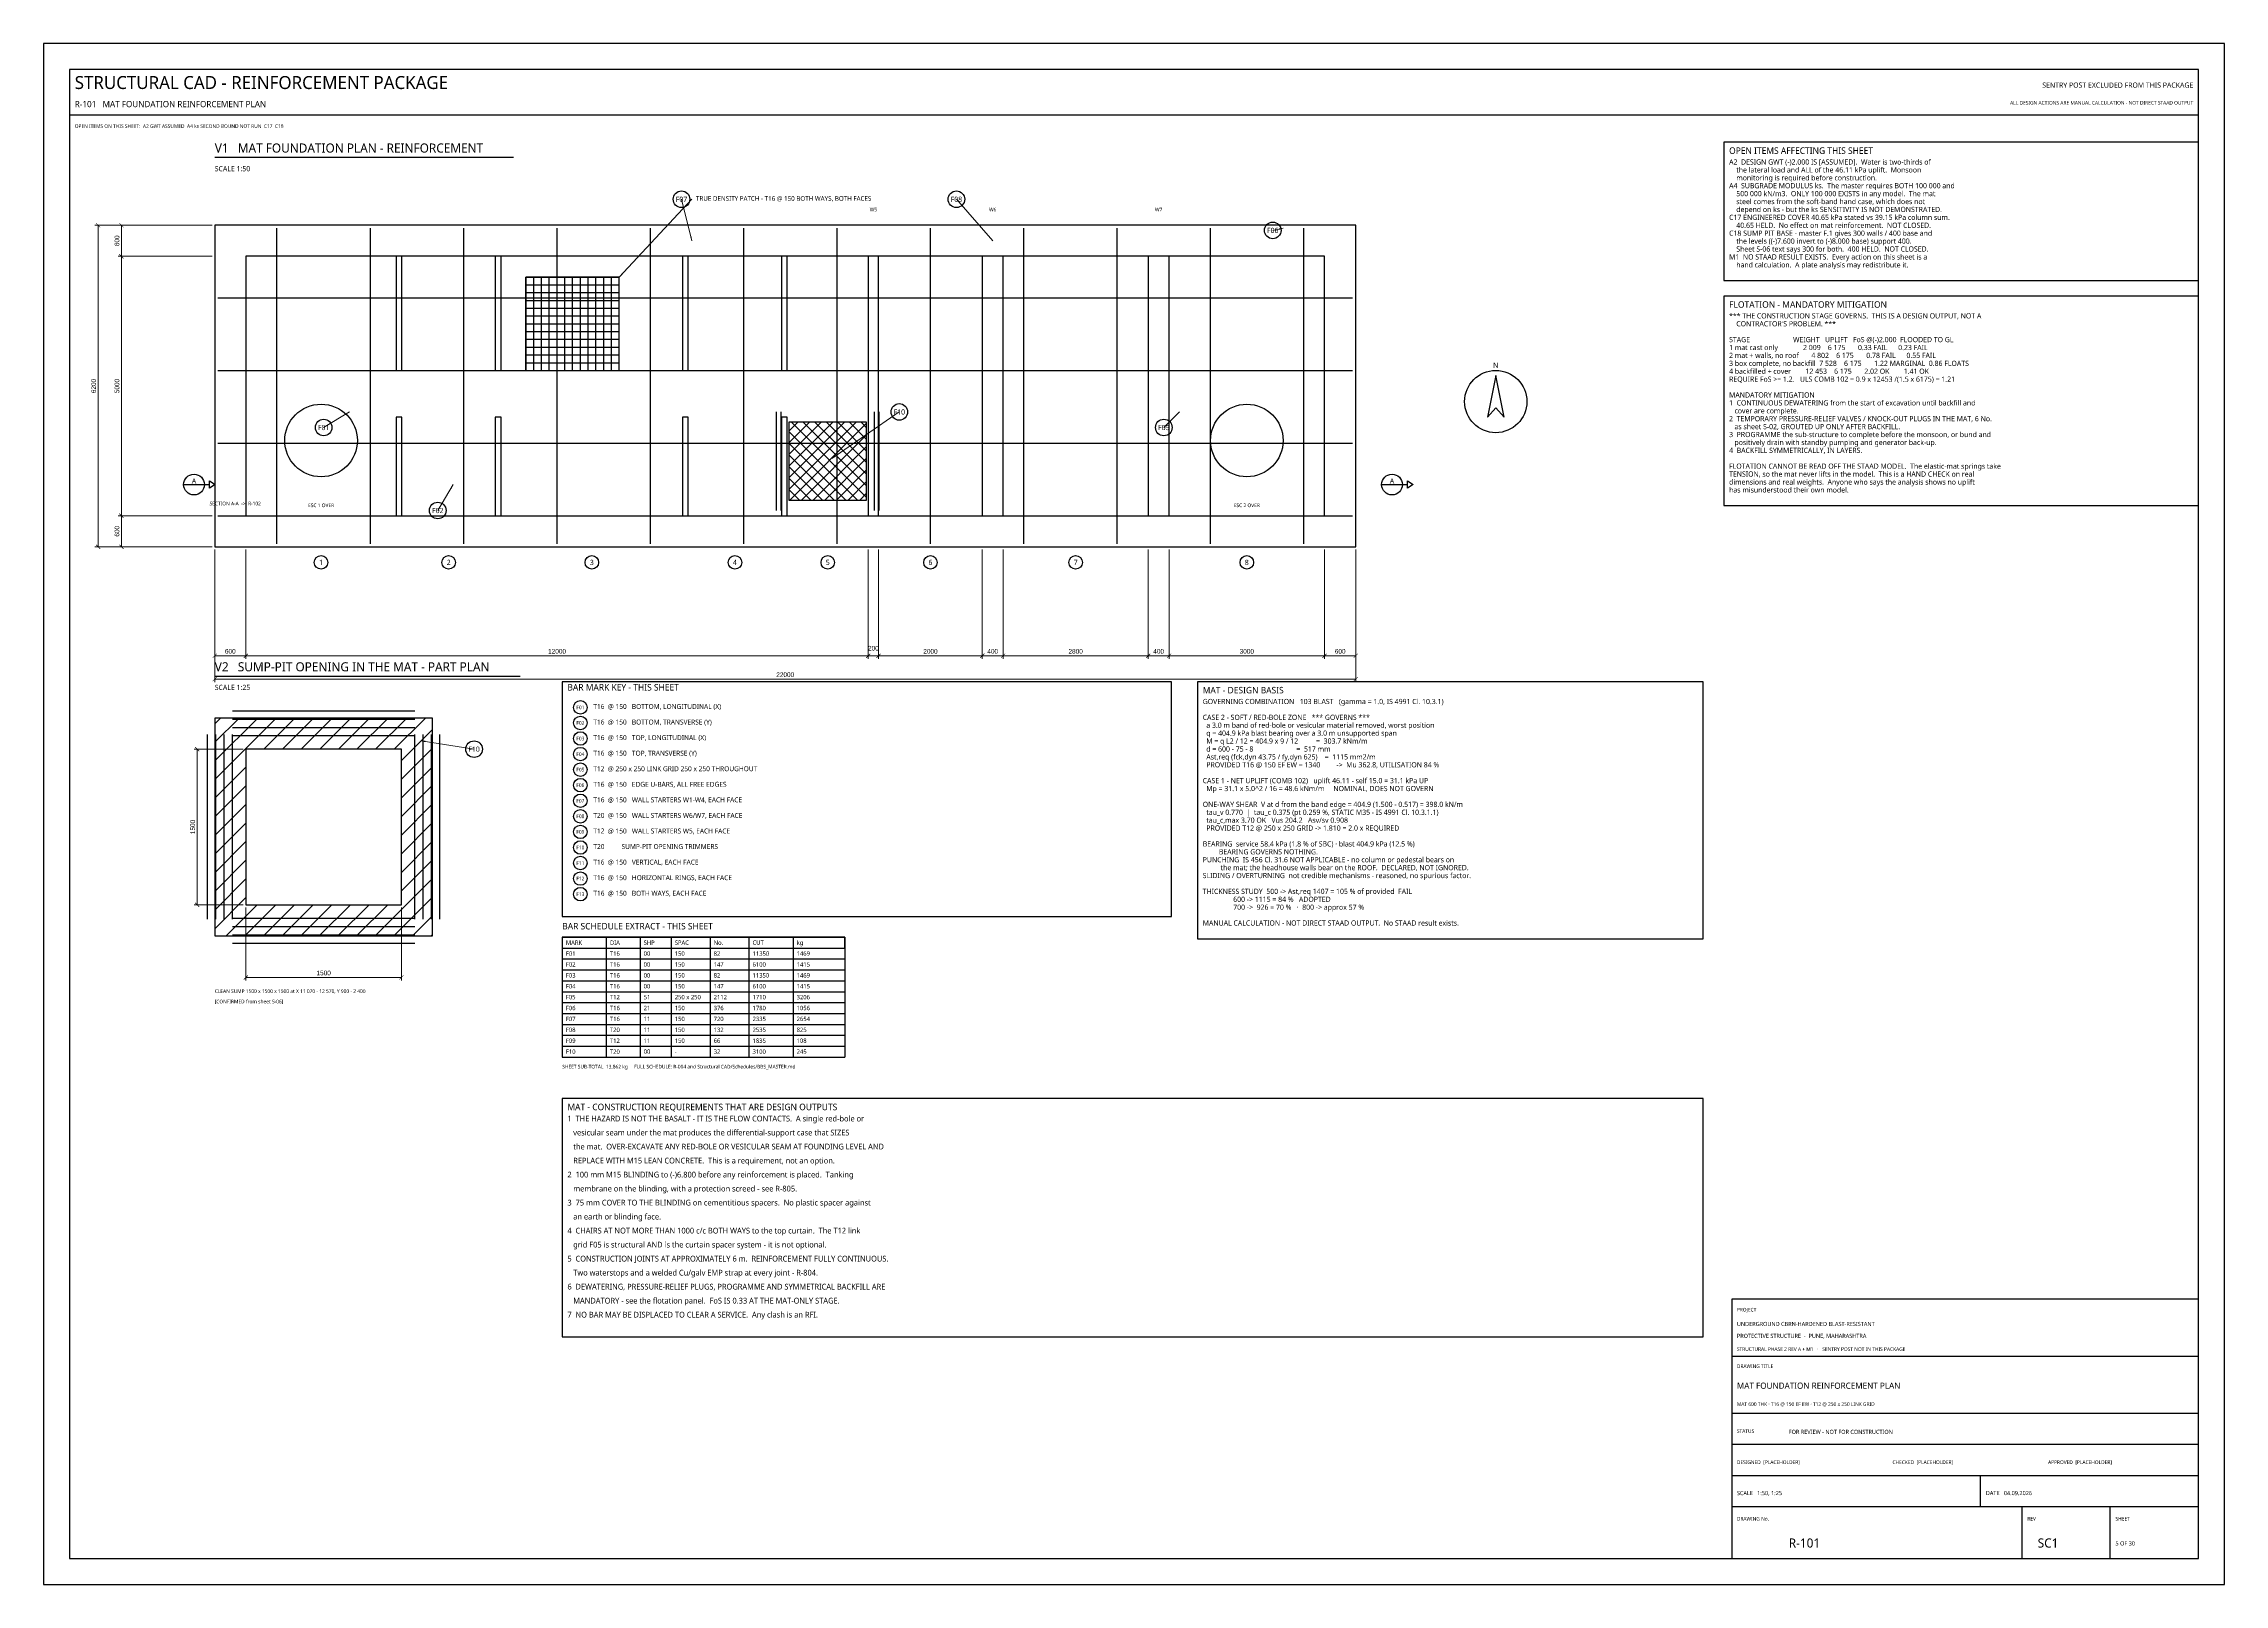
# Model space of a CAD drawing. Header units: millimetres. Extents: x 0 to 841, y 0 to 594.
import ezdxf
from ezdxf.enums import TextEntityAlignment as Align

# ---------------------------------------------------------------- set-up
doc = ezdxf.new("R2010")
doc.units = ezdxf.units.MM
for name, color, linetype in [('S-BLAST', 1, 'Continuous'), ('S-CALLOUT', 2, 'Continuous'), ('S-CONCRETE', 7, 'Continuous'), ('S-CONCRETE-THIN', 7, 'Continuous'), ('S-DIM', 4, 'Continuous'), ('S-GRID', 5, 'Continuous'), ('S-HATCH', 8, 'Continuous'), ('S-NOTE', 7, 'Continuous'), ('S-REBAR-MAIN', 1, 'Continuous'), ('S-REBAR-SEC', 4, 'Continuous'), ('S-REFERENCE', 8, 'Continuous'), ('S-SECTION', 1, 'Continuous'), ('S-TABLE', 7, 'Continuous'), ('S-TEXT', 7, 'Continuous'), ('S-TITLE', 7, 'Continuous')]:
    doc.layers.add(name, color=color, linetype=linetype)
doc.styles.add('OpenSans', font='OpenSans-Regular.ttf')
doc.dimstyles.new('SC-DIM', dxfattribs={"dimtxt": 1.8, "dimasz": 1.6, "dimexe": 1.2, "dimexo": 1, "dimgap": 0.8, "dimtad": 1, "dimdec": 0, "dimblk": 'ARCHTICK', "dimcen": 2.5, "dimclrd": 4, "dimclre": 4, "dimclrt": 4, "dimazin": 3, "dimtfac": 1, "dimtmove": 0, "dimatfit": 3, "dimlwd": 13, "dimlwe": 13})

# ---------------------------------------------------------------- blocks, each defined once
blk = doc.blocks.new('_ARCHTICK')
at = {"color": 0, "linetype": 'BYBLOCK', "const_width": 0.15}
blk.add_lwpolyline([(-0.5, -0.5), (0.5, 0.5)], dxfattribs=at)
blk = doc.blocks.new('NORTH')
at = {"layer": 'S-TITLE'}
blk.add_lwpolyline([(0, 10), (-3.2, -6), (0, -2.4), (3.2, -6), (0, 10)], close=True, dxfattribs=at)
blk.add_circle((0, 0), 12, dxfattribs=at)
blk = doc.blocks.new('BARMARK')
at = {"layer": 'S-CALLOUT'}
blk.add_circle((0, 0), 3.2, dxfattribs=at)
blk = doc.blocks.new('SECMARK')
at = {"layer": 'S-SECTION'}
blk.add_line((-4, 0), (4, 0), dxfattribs=at)
blk.add_circle((0, 0), 4, dxfattribs=at)

msp = doc.modelspace()

# ---------------------------------------------------------------- hatches: boundary and pattern name
at = {"layer": 'S-HATCH'}
h = msp.add_hatch(dxfattribs=at)
h.set_pattern_fill('ANSI37')
h.paths.add_polyline_path([(287.4, 418), (317.4, 418), (317.4, 448), (287.4, 448)])
h = msp.add_hatch(dxfattribs=at)
h.set_pattern_fill('ANSI31', scale=1.6)
h.paths.add_polyline_path([(66, 250), (150, 250), (150, 334), (66, 334)])
h.paths.add_polyline_path([(78, 262), (138, 262), (138, 322), (78, 322)], flags=16)

# ---------------------------------------------------------------- linework, layer by layer
at = {"layer": 'S-CALLOUT'}
for centre in [(207, 338.1), (207, 332.1), (207, 326.1), (207, 320.1), (207, 314.1), (207, 308.1), (207, 302.1), (207, 296.1), (207, 290.1), (207, 284.1), (207, 278.1), (207, 272.1), (207, 266.1)]:
    msp.add_circle(centre, 2.6, dxfattribs=at)
at = {"layer": 'S-CONCRETE'}
for points in [[(66, 400), (506, 400), (506, 524), (66, 524)], [(66, 400), (506, 400), (506, 524), (66, 524)], [(78, 412), (494, 412), (494, 512), (78, 512)], [(318, 412), (322, 412), (322, 512), (318, 512)], [(362, 412), (370, 412), (370, 512), (362, 512)], [(426, 412), (434, 412), (434, 512), (426, 512)], [(287.4, 418), (317.4, 418), (317.4, 448), (287.4, 448)], [(66, 250), (150, 250), (150, 334), (66, 334)], [(78, 262), (138, 262), (138, 322), (78, 322)]]:
    msp.add_lwpolyline(points, close=True, dxfattribs=at)
at = {"layer": 'S-CONCRETE-THIN'}
for points in [[(136, 468), (138.2, 468), (138.2, 512), (136, 512)], [(174.2, 468), (176.4, 468), (176.4, 512), (174.2, 512)], [(246.4, 468), (248.6, 468), (248.6, 512), (246.4, 512)], [(284.6, 468), (286.8, 468), (286.8, 512), (284.6, 512)], [(136, 412), (138.2, 412), (138.2, 450), (136, 450)], [(174.2, 412), (176.4, 412), (176.4, 450), (174.2, 450)], [(246.4, 412), (248.6, 412), (248.6, 450), (246.4, 450)], [(284.6, 412), (286.8, 412), (286.8, 450), (284.6, 450)]]:
    msp.add_lwpolyline(points, close=True, dxfattribs=at)
at = {"layer": 'S-GRID'}
for centre in [(107, 394), (156.2, 394), (211.4, 394), (266.6, 394), (302.4, 394), (342, 394), (398, 394), (464, 394)]:
    msp.add_circle(centre, 2.6, dxfattribs=at)
at = {"layer": 'S-REBAR-MAIN'}
for p, q in [((90, 401.2), (90, 522.8)), ((126, 401.2), (126, 522.8)), ((162, 401.2), (162, 522.8)), ((198, 401.2), (198, 522.8)), ((234, 401.2), (234, 522.8)), ((270, 401.2), (270, 522.8)), ((306, 401.2), (306, 522.8)), ((342, 401.2), (342, 522.8)), ((378, 401.2), (378, 522.8)), ((414, 401.2), (414, 522.8)), ((450, 401.2), (450, 522.8)), ((486, 401.2), (486, 522.8)), ((186, 468), (186, 504)), ((186, 504), (222, 504)), ((186, 501), (222, 501)), ((186, 498), (222, 498)), ((189, 468), (189, 504)), ((192, 468), (192, 504)), ((195, 468), (195, 504)), ((198, 468), (198, 504)), ((201, 468), (201, 504)), ((204, 468), (204, 504)), ((207, 468), (207, 504)), ((210, 468), (210, 504)), ((213, 468), (213, 504)), ((216, 468), (216, 504)), ((219, 468), (219, 504)), ((222, 468), (222, 504)), ((67.2, 496), (504.8, 496)), ((186, 495), (222, 495)), ((186, 492), (222, 492)), ((186, 489), (222, 489)), ((186, 486), (222, 486)), ((186, 483), (222, 483)), ((186, 480), (222, 480)), ((186, 477), (222, 477)), ((186, 474), (222, 474)), ((186, 471), (222, 471)), ((67.2, 468), (504.8, 468)), ((186, 468), (222, 468)), ((67.2, 440), (504.8, 440)), ((67.2, 412), (504.8, 412))]:
    msp.add_line(p, q, dxfattribs=at)
at = {"layer": 'S-REBAR-SEC'}
for p, q in [((282.6, 414), (282.6, 452)), ((284.4, 414), (284.4, 452)), ((320.4, 414), (320.4, 452)), ((322.2, 414), (322.2, 452)), ((72.8, 336.8), (143.2, 336.8)), ((72.8, 333.6), (143.2, 333.6)), ((72.8, 330.4), (143.2, 330.4)), ((63.2, 256.4), (63.2, 327.6)), ((66.4, 256.4), (66.4, 327.6)), ((69.6, 256.4), (69.6, 327.6)), ((72.8, 256.4), (72.8, 327.6)), ((72.8, 327.2), (143.2, 327.2)), ((143.2, 256.4), (143.2, 327.6)), ((146.4, 256.4), (146.4, 327.6)), ((149.6, 256.4), (149.6, 327.6)), ((152.8, 256.4), (152.8, 327.6)), ((72.8, 256.8), (143.2, 256.8)), ((72.8, 253.6), (143.2, 253.6)), ((72.8, 250.4), (143.2, 250.4)), ((72.8, 247.2), (143.2, 247.2))]:
    msp.add_line(p, q, dxfattribs=at)
at = {"layer": 'S-REFERENCE'}
msp.add_lwpolyline([(186, 468), (222, 468), (222, 504), (186, 504)], close=True, dxfattribs=at)
for centre in [(107, 441), (464, 441)]:
    msp.add_circle(centre, 14, dxfattribs=at)
at = {"layer": 'S-SECTION'}
for p, q in [((62, 424), (64, 424)), ((524, 424), (526, 424))]:
    msp.add_line(p, q, dxfattribs=at)
for points in [[(64, 425.4), (66.2, 424), (64, 422.6)], [(526, 425.4), (528.2, 424), (526, 422.6)]]:
    msp.add_lwpolyline(points, close=True, dxfattribs=at)
at = {"layer": 'S-TABLE'}
for p, q in [((200, 249.5), (309, 249.5)), ((200, 249.5), (200, 203.3)), ((217, 249.5), (217, 203.3)), ((230, 249.5), (230, 203.3)), ((242, 249.5), (242, 203.3)), ((257, 249.5), (257, 203.3)), ((272, 249.5), (272, 203.3)), ((289, 249.5), (289, 203.3)), ((309, 249.5), (309, 203.3)), ((200, 241.1), (309, 241.1)), ((200, 236.9), (309, 236.9)), ((200, 232.7), (309, 232.7)), ((200, 228.5), (309, 228.5)), ((200, 224.3), (309, 224.3)), ((200, 220.1), (309, 220.1)), ((200, 215.9), (309, 215.9)), ((200, 211.7), (309, 211.7)), ((200, 207.5), (309, 207.5)), ((200, 203.3), (309, 203.3))]:
    msp.add_line(p, q, dxfattribs=at)
msp.add_lwpolyline([(200, 245.3), (309, 245.3), (309, 249.5), (200, 249.5)], close=True, dxfattribs=at)
at = {"layer": 'S-TITLE'}
for p, q in [((10, 566.5), (831, 566.5)), ((66, 550.2), (181.244, 550.2)), ((66, 350.2), (183.772, 350.2)), ((651, 88), (831, 88)), ((651, 66), (831, 66)), ((651, 54), (831, 54)), ((651, 42), (831, 42)), ((747, 30), (747, 42)), ((651, 30), (831, 30)), ((763, 10), (763, 30)), ((797, 10), (797, 30))]:
    msp.add_line(p, q, dxfattribs=at)
for points in [[(0, 0), (841, 0), (841, 594), (0, 594)], [(10, 10), (831, 10), (831, 584), (10, 584)], [(648, 502.675), (831, 502.675), (831, 556), (648, 556)], [(648, 415.9), (831, 415.9), (831, 496.675), (648, 496.675)], [(200, 257.5), (435, 257.5), (435, 348), (200, 348)], [(445, 248.925), (640, 248.925), (640, 348), (445, 348)], [(200, 95.475), (640, 95.475), (640, 187.3), (200, 187.3)], [(651, 10), (831, 10), (831, 110), (651, 110)]]:
    msp.add_lwpolyline(points, close=True, dxfattribs=at)

# ---------------------------------------------------------------- block references
at = {"layer": 'S-CALLOUT'}
for p in [(246, 534), (352, 534), (474, 522), (330, 452), (108, 446), (432, 446), (152, 414), (166, 322)]:
    msp.add_blockref('BARMARK', p, dxfattribs=at)
at = {"layer": 'S-SECTION'}
for p in [(58, 424), (520, 424)]:
    msp.add_blockref('SECMARK', p, dxfattribs=at)
at = {"layer": 'S-TITLE'}
msp.add_blockref('NORTH', (560, 456), dxfattribs=at)

# ---------------------------------------------------------------- texts
at = {"layer": 'S-BLAST', "style": 'OpenSans'}
for s, height, p in [('ALL DESIGN ACTIONS ARE MANUAL CALCULATION - NOT DIRECT STAAD OUTPUT', 1.4, (829, 570.5)), ('SENTRY POST EXCLUDED FROM THIS PACKAGE', 2, (829, 577))]:
    msp.add_text(s, height=height, dxfattribs=at).set_placement(p, align=Align.RIGHT)
for s, height, p in [('OPEN ITEMS ON THIS SHEET:  A2 GWT ASSUMED  A4 ks SECOND BOUND NOT RUN  C17  C18', 1.4, (12, 561.5)), ('FOR REVIEW - NOT FOR CONSTRUCTION', 1.6, (673, 58))]:
    msp.add_text(s, height=height, dxfattribs=at).set_placement(p)
at = {"layer": 'S-CALLOUT', "style": 'OpenSans'}
for s, height, p in [('F07', 2, (246, 534)), ('F08', 2, (352, 534)), ('F06', 2, (474, 522)), ('F01', 2, (108, 446)), ('F10', 2, (330, 452)), ('F05', 2, (432, 446)), ('F02', 2, (152, 414)), ('F01', 1.4, (207, 338.1)), ('F02', 1.4, (207, 332.1)), ('F10', 2, (166, 322)), ('F03', 1.4, (207, 326.1)), ('F04', 1.4, (207, 320.1)), ('F05', 1.4, (207, 314.1)), ('F06', 1.4, (207, 308.1)), ('F07', 1.4, (207, 302.1)), ('F08', 1.4, (207, 296.1)), ('F09', 1.4, (207, 290.1)), ('F10', 1.4, (207, 284.1)), ('F11', 1.4, (207, 278.1)), ('F12', 1.4, (207, 272.1)), ('F13', 1.4, (207, 266.1))]:
    msp.add_text(s, height=height, dxfattribs=at).set_placement(p, align=Align.MIDDLE_CENTER)
msp.add_text('TRUE DENSITY PATCH - T16 @ 150 BOTH WAYS, BOTH FACES', height=1.8, dxfattribs=at).set_placement((251.6, 533.4))
at = {"layer": 'S-GRID', "style": 'OpenSans'}
for s, p in [('1', (107, 394)), ('2', (156.2, 394)), ('3', (211.4, 394)), ('4', (266.6, 394)), ('5', (302.4, 394)), ('6', (342, 394)), ('7', (398, 394)), ('8', (464, 394))]:
    msp.add_text(s, height=2, dxfattribs=at).set_placement(p, align=Align.MIDDLE_CENTER)
at = {"layer": 'S-NOTE', "style": 'OpenSans'}
for s, height, p in [('A2  DESIGN GWT (-)2.000 IS [ASSUMED].  Water is two-thirds of', 2, (650, 547.375)), ('A4  SUBGRADE MODULUS ks.  The master requires BOTH 100 000 and', 2, (650, 538.225)), ('    the lateral load and ALL of the 46.11 kPa uplift.  Monsoon', 2, (650, 544.325)), ('    monitoring is required before construction.', 2, (650, 541.275)), ('    steel comes from the soft-band hand case, which does not', 2, (650, 532.125)), ('    depend on ks - but the ks SENSITIVITY IS NOT DEMONSTRATED.', 2, (650, 529.075)), ('    500 000 kN/m3.  ONLY 100 000 EXISTS in any model.  The mat', 2, (650, 535.175)), ('C17 ENGINEERED COVER 40.65 kPa stated vs 39.15 kPa column sum.', 2, (650, 526.025)), ('C18 SUMP PIT BASE - master F.1 gives 300 walls / 400 base and', 2, (650, 519.925)), ('    40.65 HELD.  No effect on mat reinforcement.  NOT CLOSED.', 2, (650, 522.975)), ('    the levels ((-)7.600 invert to (-)8.000 base) support 400.', 2, (650, 516.875)), ('    Sheet S-06 text says 300 for both.  400 HELD.  NOT CLOSED.', 2, (650, 513.825)), ('M1  NO STAAD RESULT EXISTS.  Every action on this sheet is a', 2, (650, 510.775)), ('    hand calculation.  A plate analysis may redistribute it.', 2, (650, 507.725)), ('*** THE CONSTRUCTION STAGE GOVERNS.  THIS IS A DESIGN OUTPUT, NOT A', 2, (650, 488.05)), ('STAGE                        WEIGHT   UPLIFT   FoS @(-)2.000  FLOODED TO GL', 2, (650, 478.9)), ("    CONTRACTOR'S PROBLEM. ***", 2, (650, 485)), ('3 box complete, no backfill  7 528    6 175       1.22 MARGINAL  0.86 FLOATS', 2, (650, 469.75)), ('2 mat + walls, no roof       4 802    6 175       0.78 FAIL      0.55 FAIL', 2, (650, 472.8)), ('1 mat cast only              2 009    6 175       0.33 FAIL      0.23 FAIL', 2, (650, 475.85)), ('4 backfilled + cover        12 453    6 175       2.02 OK        1.41 OK', 2, (650, 466.7)), ('REQUIRE FoS >= 1.2.   ULS COMB 102 = 0.9 x 12453 /(1.5 x 6175) = 1.21', 2, (650, 463.65)), ('1  CONTINUOUS DEWATERING from the start of excavation until backfill and', 2, (650, 454.5)), ('MANDATORY MITIGATION', 2, (650, 457.55)), ('2  TEMPORARY PRESSURE-RELIEF VALVES / KNOCK-OUT PLUGS IN THE MAT, 6 No.', 2, (650, 448.4)), ('   as sheet S-02, GROUTED UP ONLY AFTER BACKFILL.', 2, (650, 445.35)), ('   cover are complete.', 2, (650, 451.45)), ('4  BACKFILL SYMMETRICALLY, IN LAYERS.', 2, (650, 436.2)), ('3  PROGRAMME the sub-structure to complete before the monsoon, or bund and', 2, (650, 442.3)), ('   positively drain with standby pumping and generator back-up.', 2, (650, 439.25)), ('TENSION, so the mat never lifts in the model.  This is a HAND CHECK on real', 2, (650, 427.05)), ('FLOTATION CANNOT BE READ OFF THE STAAD MODEL.  The elastic-mat springs take', 2, (650, 430.1)), ('dimensions and real weights.  Anyone who says the analysis shows no uplift', 2, (650, 424)), ('has misunderstood their own model.', 2, (650, 420.95)), ('T16  @ 150   BOTTOM, LONGITUDINAL (X)', 1.9, (212, 337.5)), ('GOVERNING COMBINATION   103 BLAST   (gamma = 1.0, IS 4991 Cl. 10.3.1)', 2, (447, 339.375)), ('T16  @ 150   BOTTOM, TRANSVERSE (Y)', 1.9, (212, 331.5)), ('CASE 2 - SOFT / RED-BOLE ZONE   *** GOVERNS ***', 2, (447, 333.275)), ('  a 3.0 m band of red-bole or vesicular material removed, worst position', 2, (447, 330.225)), ('  q = 404.9 kPa blast bearing over a 3.0 m unsupported span', 2, (447, 327.175)), ('T16  @ 150   TOP, LONGITUDINAL (X)', 1.9, (212, 325.5)), ('T16  @ 150   TOP, TRANSVERSE (Y)', 1.9, (212, 319.5)), ('  Ast,req (fck,dyn 43.75 / fy,dyn 625)    =  1115 mm2/m', 2, (447, 318.025)), ('  d = 600 - 75 - 8                        =  517 mm', 2, (447, 321.075)), ('  M = q L2 / 12 = 404.9 x 9 / 12          =  303.7 kNm/m', 2, (447, 324.125)), ('T12  @ 250 x 250 LINK GRID 250 x 250 THROUGHOUT', 1.9, (212, 313.5)), ('  PROVIDED T16 @ 150 EF EW = 1340         ->  Mu 362.8, UTILISATION 84 %', 2, (447, 314.975)), ('T16  @ 150   EDGE U-BARS, ALL FREE EDGES', 1.9, (212, 307.5)), ('T16  @ 150   WALL STARTERS W1-W4, EACH FACE', 1.9, (212, 301.5)), ('CASE 1 - NET UPLIFT (COMB 102)   uplift 46.11 - self 15.0 = 31.1 kPa UP', 2, (447, 308.875)), ('  Mp = 31.1 x 5.0^2 / 16 = 48.6 kNm/m     NOMINAL, DOES NOT GOVERN', 2, (447, 305.825)), ('T20  @ 150   WALL STARTERS W6/W7, EACH FACE', 1.9, (212, 295.5)), ('ONE-WAY SHEAR  V at d from the band edge = 404.9 (1.500 - 0.517) = 398.0 kN/m', 2, (447, 299.725)), ('  tau_v 0.770  |  tau_c 0.375 (pt 0.259 %, STATIC M35 - IS 4991 Cl. 10.3.1.1)', 2, (447, 296.675)), ('  tau_c,max 3.70 OK   Vus 204.2   Asv/sv 0.908', 2, (447, 293.625)), ('T12  @ 150   WALL STARTERS W5, EACH FACE', 1.9, (212, 289.5)), ('BEARING  service 58.4 kPa (1.8 % of SBC) · blast 404.9 kPa (12.5 %)', 2, (447, 284.475)), ('  PROVIDED T12 @ 250 x 250 GRID -> 1.810 = 2.0 x REQUIRED', 2, (447, 290.575)), ('T20          SUMP-PIT OPENING TRIMMERS', 1.9, (212, 283.5)), ('T16  @ 150   VERTICAL, EACH FACE', 1.9, (212, 277.5)), ('PUNCHING  IS 456 Cl. 31.6 NOT APPLICABLE - no column or pedestal bears on', 2, (447, 278.375)), ('         BEARING GOVERNS NOTHING.', 2, (447, 281.425)), ('T16  @ 150   HORIZONTAL RINGS, EACH FACE', 1.9, (212, 271.5)), ('SLIDING / OVERTURNING  not credible mechanisms - reasoned, no spurious factor.', 2, (447, 272.275)), ('          the mat; the headhouse walls bear on the ROOF.  DECLARED, NOT IGNORED.', 2, (447, 275.325)), ('T16  @ 150   BOTH WAYS, EACH FACE', 1.9, (212, 265.5)), ('THICKNESS STUDY  500 -> Ast,req 1407 = 105 % of provided  FAIL', 2, (447, 266.175)), ('                 700 ->  926 = 70 %   ·  800 -> approx 57 %', 2, (447, 260.075)), ('                 600 -> 1115 = 84 %   ADOPTED', 2, (447, 263.125)), ('MANUAL CALCULATION - NOT DIRECT STAAD OUTPUT.  No STAAD result exists.', 2, (447, 253.975)), ('1  THE HAZARD IS NOT THE BASALT - IT IS THE FLOW CONTACTS.  A single red-bole or', 2.2, (202, 178.475)), ('   vesicular seam under the mat produces the differential-support case that SIZES', 2.2, (202, 173.075)), ('   the mat.  OVER-EXCAVATE ANY RED-BOLE OR VESICULAR SEAM AT FOUNDING LEVEL AND', 2.2, (202, 167.675)), ('   REPLACE WITH M15 LEAN CONCRETE.  This is a requirement, not an option.', 2.2, (202, 162.275)), ('2  100 mm M15 BLINDING to (-)6.800 before any reinforcement is placed.  Tanking', 2.2, (202, 156.875)), ('   membrane on the blinding, with a protection screed - see R-805.', 2.2, (202, 151.475)), ('3  75 mm COVER TO THE BLINDING on cementitious spacers.  No plastic spacer against', 2.2, (202, 146.075)), ('   an earth or blinding face.', 2.2, (202, 140.675)), ('4  CHAIRS AT NOT MORE THAN 1000 c/c BOTH WAYS to the top curtain.  The T12 link', 2.2, (202, 135.275)), ('5  CONSTRUCTION JOINTS AT APPROXIMATELY 6 m.  REINFORCEMENT FULLY CONTINUOUS.', 2.2, (202, 124.475)), ('   grid F05 is structural AND is the curtain spacer system - it is not optional.', 2.2, (202, 129.875)), ('   Two waterstops and a welded Cu/galv EMP strap at every joint - R-804.', 2.2, (202, 119.075)), ('6  DEWATERING, PRESSURE-RELIEF PLUGS, PROGRAMME AND SYMMETRICAL BACKFILL ARE', 2.2, (202, 113.675)), ('   MANDATORY - see the flotation panel.  FoS IS 0.33 AT THE MAT-ONLY STAGE.', 2.2, (202, 108.275)), ('7  NO BAR MAY BE DISPLACED TO CLEAR A SERVICE.  Any clash is an RFI.', 2.2, (202, 102.875))]:
    msp.add_text(s, height=height, dxfattribs=at).set_placement(p)
at = {"layer": 'S-REFERENCE', "style": 'OpenSans'}
for s, p in [('ESC 1 OVER', (107, 416)), ('ESC 2 OVER', (464, 416))]:
    msp.add_text(s, height=1.4, dxfattribs=at).set_placement(p, align=Align.MIDDLE_CENTER)
at = {"layer": 'S-SECTION', "style": 'OpenSans'}
for p in [(58, 425.4), (520, 425.4)]:
    msp.add_text('A', height=2, dxfattribs=at).set_placement(p, align=Align.MIDDLE_CENTER)
msp.add_text('SECTION A-A  ->  R-102', height=1.4, dxfattribs=at).set_placement((64, 416))
at = {"layer": 'S-TABLE', "style": 'OpenSans'}
for s, height, p in [('MARK', 1.6869, (201.4, 246.557)), ('F01', 1.6869, (201.4, 242.357)), ('T16', 1.6869, (218.4, 242.357)), ('DIA', 1.6869, (218.4, 246.557)), ('00', 1.6869, (231.4, 242.357)), ('SHP', 1.6869, (231.4, 246.557)), ('SPAC', 1.6869, (243.4, 246.557)), ('150', 1.6869, (243.4, 242.357)), ('82', 1.6869, (258.4, 242.357)), ('No.', 1.6869, (258.4, 246.557)), ('CUT', 1.6869, (273.4, 246.557)), ('11350', 1.6869, (273.4, 242.357)), ('kg', 1.6869, (290.4, 246.557)), ('1469', 1.6869, (290.4, 242.357)), ('F02', 1.6869, (201.4, 238.157)), ('F03', 1.6869, (201.4, 233.957)), ('T16', 1.6869, (218.4, 238.157)), ('T16', 1.6869, (218.4, 233.957)), ('00', 1.6869, (231.4, 238.157)), ('00', 1.6869, (231.4, 233.957)), ('150', 1.6869, (243.4, 238.157)), ('150', 1.6869, (243.4, 233.957)), ('82', 1.6869, (258.4, 233.957)), ('147', 1.6869, (258.4, 238.157)), ('6100', 1.6869, (273.4, 238.157)), ('11350', 1.6869, (273.4, 233.957)), ('1415', 1.6869, (290.4, 238.157)), ('1469', 1.6869, (290.4, 233.957)), ('F04', 1.6869, (201.4, 229.757)), ('F05', 1.6869, (201.4, 225.557)), ('T16', 1.6869, (218.4, 229.757)), ('T12', 1.6869, (218.4, 225.557)), ('00', 1.6869, (231.4, 229.757)), ('51', 1.6869, (231.4, 225.557)), ('250 x 250', 1.6869, (243.4, 225.557)), ('150', 1.6869, (243.4, 229.757)), ('2112', 1.6869, (258.4, 225.557)), ('147', 1.6869, (258.4, 229.757)), ('6100', 1.6869, (273.4, 229.757)), ('1710', 1.6869, (273.4, 225.557)), ('3206', 1.6869, (290.4, 225.557)), ('1415', 1.6869, (290.4, 229.757)), ('F06', 1.6869, (201.4, 221.357)), ('F07', 1.6869, (201.4, 217.157)), ('T16', 1.6869, (218.4, 221.357)), ('T16', 1.6869, (218.4, 217.157)), ('21', 1.6869, (231.4, 221.357)), ('11', 1.6869, (231.4, 217.157)), ('150', 1.6869, (243.4, 221.357)), ('150', 1.6869, (243.4, 217.157)), ('720', 1.6869, (258.4, 217.157)), ('376', 1.6869, (258.4, 221.357)), ('2335', 1.6869, (273.4, 217.157)), ('1780', 1.6869, (273.4, 221.357)), ('2654', 1.6869, (290.4, 217.157)), ('1056', 1.6869, (290.4, 221.357)), ('F08', 1.6869, (201.4, 212.957)), ('F09', 1.6869, (201.4, 208.757)), ('T20', 1.6869, (218.4, 212.957)), ('T12', 1.6869, (218.4, 208.757)), ('11', 1.6869, (231.4, 212.957)), ('11', 1.6869, (231.4, 208.757)), ('150', 1.6869, (243.4, 212.957)), ('150', 1.6869, (243.4, 208.757)), ('66', 1.6869, (258.4, 208.757)), ('132', 1.6869, (258.4, 212.957)), ('2535', 1.6869, (273.4, 212.957)), ('1835', 1.6869, (273.4, 208.757)), ('825', 1.6869, (290.4, 212.957)), ('108', 1.6869, (290.4, 208.757)), ('F10', 1.6869, (201.4, 204.557)), ('T20', 1.6869, (218.4, 204.557)), ('00', 1.6869, (231.4, 204.557)), ('-', 1.687, (243.4, 204.557)), ('32', 1.6869, (258.4, 204.557)), ('3100', 1.6869, (273.4, 204.557)), ('245', 1.6869, (290.4, 204.557)), ('SHEET SUB-TOTAL  13,862 kg     FULL SCHEDULE: R-004 and Structural CAD/Schedules/BBS_MASTER.md', 1.4, (200, 198.9))]:
    msp.add_text(s, height=height, dxfattribs=at).set_placement(p)
at = {"layer": 'S-TEXT', "style": 'OpenSans'}
for s, height, p in [('SCALE 1:50', 2, (66, 544.8)), ('SCALE 1:25', 2, (66, 344.8)), ('CLEAN SUMP 1500 x 1500 x 1500 at X 11 070 - 12 570, Y 900 - 2 400', 1.4, (66, 228)), ('[CONFIRMED from sheet S-06]', 1.4, (66, 224))]:
    msp.add_text(s, height=height, dxfattribs=at).set_placement(p)
for s, p in [('W5', (320, 530)), ('W6', (366, 530)), ('W7', (430, 530))]:
    msp.add_text(s, height=1.4, dxfattribs=at).set_placement(p, align=Align.MIDDLE_CENTER)
at = {"layer": 'S-TITLE', "style": 'OpenSans'}
for s, height, p in [('STRUCTURAL CAD - REINFORCEMENT PACKAGE', 5, (12, 576.5)), ('R-101   MAT FOUNDATION REINFORCEMENT PLAN', 2.4, (12, 569.5)), ('V1   MAT FOUNDATION PLAN - REINFORCEMENT', 3.5, (66, 552)), ('OPEN ITEMS AFFECTING THIS SHEET', 2.5, (650, 551.5)), ('FLOTATION - MANDATORY MITIGATION', 2.5, (650, 492.175)), ('V2   SUMP-PIT OPENING IN THE MAT - PART PLAN', 3.5, (66, 352)), ('BAR MARK KEY - THIS SHEET', 2.5, (202, 344.6)), ('MAT - DESIGN BASIS', 2.5, (447, 343.5)), ('BAR SCHEDULE EXTRACT - THIS SHEET', 2.5, (200, 252.5)), ('MAT - CONSTRUCTION REQUIREMENTS THAT ARE DESIGN OUTPUTS', 2.5, (202, 182.8)), ('PROJECT', 1.4, (653, 105.2)), ('UNDERGROUND CBRN-HARDENED BLAST-RESISTANT', 1.6, (653, 99.6)), ('PROTECTIVE STRUCTURE  -  PUNE, MAHARASHTRA', 1.6, (653, 95)), ('STRUCTURAL PHASE 2 REV A + M1   ·   SENTRY POST NOT IN THIS PACKAGE', 1.4, (653, 90)), ('DRAWING TITLE', 1.4, (653, 83.4)), ('MAT FOUNDATION REINFORCEMENT PLAN', 2.4, (653, 75.4)), ('MAT 600 THK · T16 @ 150 EF EW · T12 @ 250 x 250 LINK GRID', 1.4, (653, 68.8)), ('STATUS', 1.4, (653, 58.4)), ('DESIGNED  [PLACEHOLDER]', 1.4, (653, 46.4)), ('CHECKED  [PLACEHOLDER]', 1.4, (713, 46.4)), ('APPROVED  [PLACEHOLDER]', 1.4, (773, 46.4)), ('SCALE   1:50, 1:25', 1.6, (653, 34.4)), ('DATE   04.09.2026', 1.6, (749, 34.4)), ('DRAWING No.', 1.4, (653, 24.6)), ('REV', 1.4, (765, 24.6)), ('SHEET', 1.4, (799, 24.6)), ('R-101', 3.5, (673, 14.2)), ('SC1', 3.5, (769, 14.2)), ('5 OF 30', 1.6, (799, 15))]:
    msp.add_text(s, height=height, dxfattribs=at).set_placement(p)
msp.add_text('N', height=2, dxfattribs=at).set_placement((560, 470), align=Align.MIDDLE_CENTER)

# ---------------------------------------------------------------- dimensions: what is measured, and where the dimension line sits
at = {"layer": 'S-DIM'}
for base, p1, p2, override in [((21, 400), (66, 400), (66, 524), {"dimlfac": 50}), ((30, 512), (66, 512), (66, 524), {"dimlfac": 50}), ((30, 412), (66, 412), (66, 512), {"dimlfac": 50}), ((30, 400), (66, 400), (66, 412), {"dimlfac": 50}), ((59.2, 262), (78, 262), (78, 322), {"dimlfac": 25})]:
    msp.add_linear_dim(base=base, p1=p1, p2=p2, angle=90, dimstyle='SC-DIM', override=override, dxfattribs=at).render()
for base, p1, p2, override in [((66, 358), (66, 400), (78, 400), {"dimlfac": 50}), ((66, 349), (66, 400), (506, 400), {"dimlfac": 50}), ((78, 358), (78, 400), (318, 400), {"dimlfac": 50}), ((318, 358), (318, 400), (322, 400), {"dimlfac": 50}), ((322, 358), (322, 400), (362, 400), {"dimlfac": 50}), ((362, 358), (362, 400), (370, 400), {"dimlfac": 50}), ((370, 358), (370, 400), (426, 400), {"dimlfac": 50}), ((426, 358), (426, 400), (434, 400), {"dimlfac": 50}), ((434, 358), (434, 400), (494, 400), {"dimlfac": 50}), ((494, 358), (494, 400), (506, 400), {"dimlfac": 50}), ((78, 234), (78, 262), (138, 262), {"dimlfac": 25})]:
    msp.add_linear_dim(base=base, p1=p1, p2=p2, dimstyle='SC-DIM', override=override, dxfattribs=at).render()

# ---------------------------------------------------------------- leaders
at = {"layer": 'S-CALLOUT'}
for points in [[(222, 504), (250, 534)], [(250, 518), (246, 534)], [(366, 518), (352, 534)], [(478, 522.8), (474, 522)], [(118, 452), (108, 446)], [(304, 434), (330, 452)], [(438, 452), (432, 446)], [(158, 424), (152, 414)], [(145.6, 325.2), (166, 322)]]:
    msp.add_leader(points, dimstyle='SC-DIM', dxfattribs=at)

doc.saveas('drawing.dxf')
